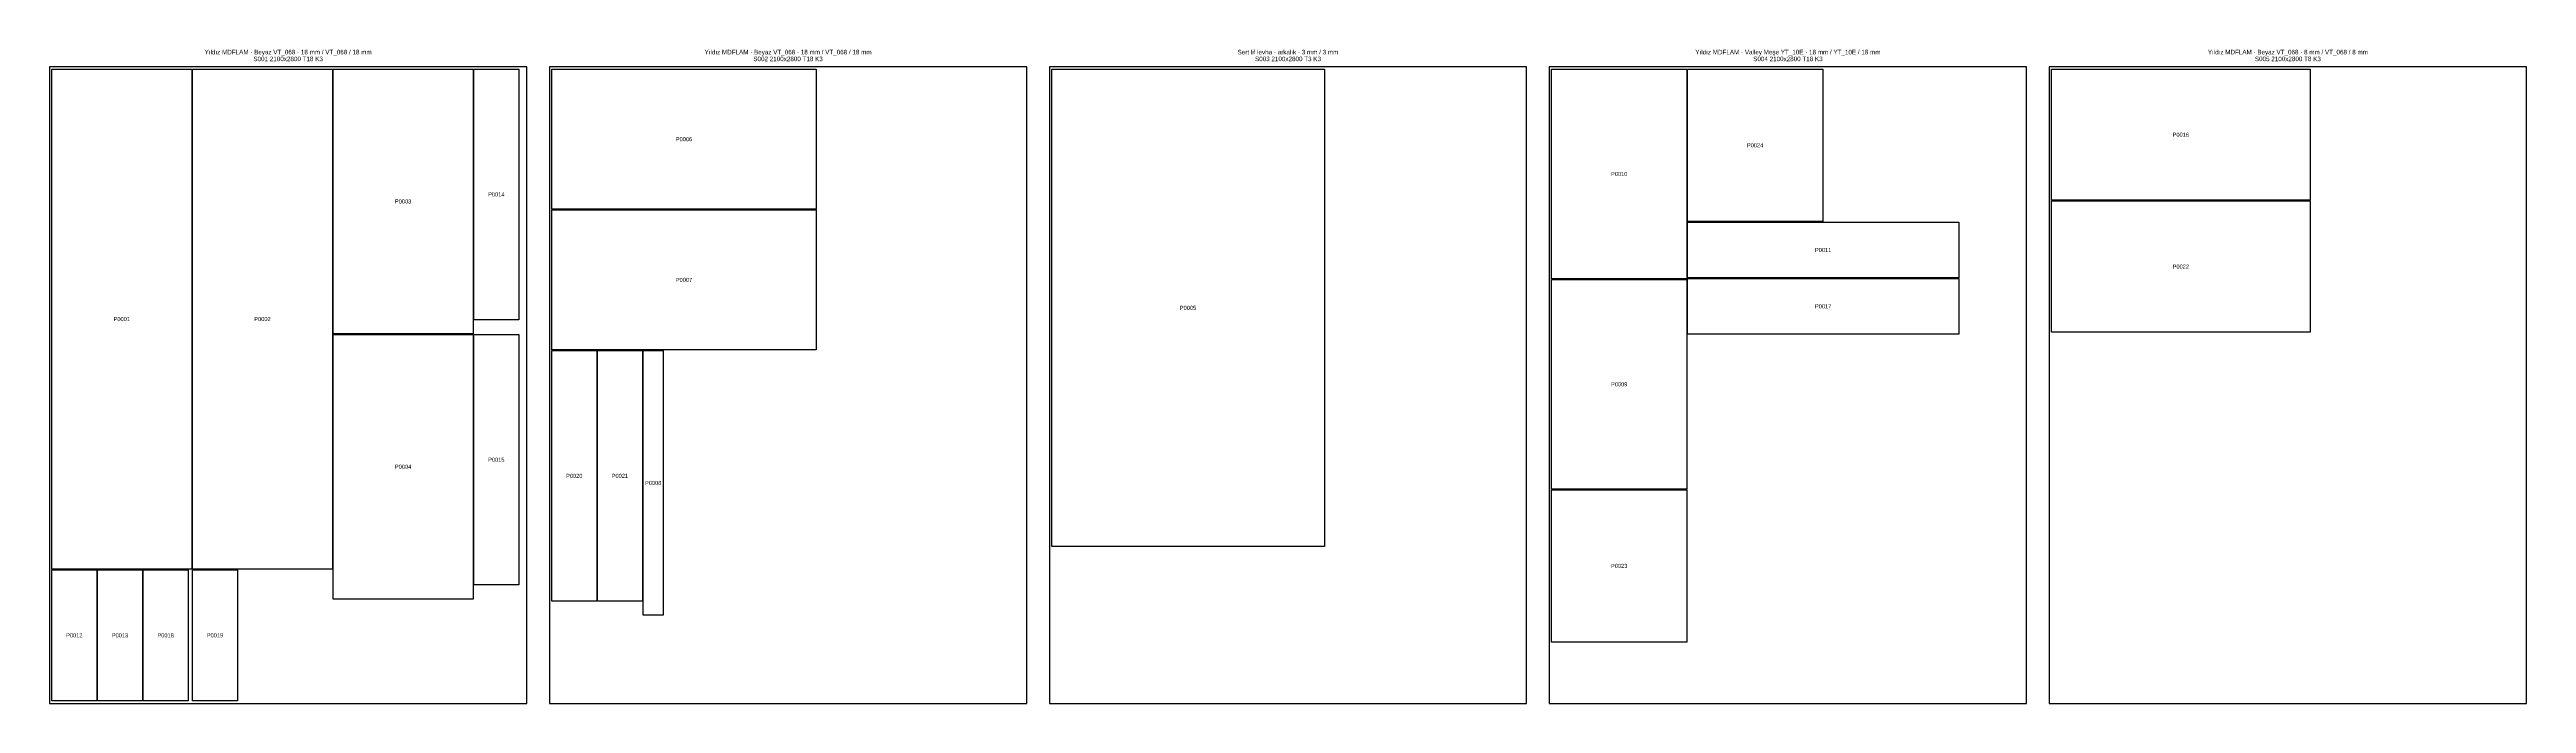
# Model space of a CAD drawing. Header units: millimetres. Extents: x 0 to 10900, y 0 to 2876.
import ezdxf
from ezdxf.enums import TextEntityAlignment as Align

# ---------------------------------------------------------------- set-up
doc = ezdxf.new("R2010")
doc.units = ezdxf.units.MM
for name, color, linetype in [('S001_LABELS', 2, 'CONTINUOUS'), ('S001_PART_P0001', 7, 'CONTINUOUS'), ('S001_PART_P0002', 7, 'CONTINUOUS'), ('S001_PART_P0003', 7, 'CONTINUOUS'), ('S001_PART_P0004', 7, 'CONTINUOUS'), ('S001_PART_P0012', 7, 'CONTINUOUS'), ('S001_PART_P0013', 7, 'CONTINUOUS'), ('S001_PART_P0014', 7, 'CONTINUOUS'), ('S001_PART_P0015', 7, 'CONTINUOUS'), ('S001_PART_P0018', 7, 'CONTINUOUS'), ('S001_PART_P0019', 7, 'CONTINUOUS'), ('S001_STOCK', 8, 'CONTINUOUS'), ('S002_LABELS', 2, 'CONTINUOUS'), ('S002_PART_P0006', 7, 'CONTINUOUS'), ('S002_PART_P0007', 7, 'CONTINUOUS'), ('S002_PART_P0008', 7, 'CONTINUOUS'), ('S002_PART_P0020', 7, 'CONTINUOUS'), ('S002_PART_P0021', 7, 'CONTINUOUS'), ('S002_STOCK', 8, 'CONTINUOUS'), ('S003_LABELS', 2, 'CONTINUOUS'), ('S003_PART_P0005', 7, 'CONTINUOUS'), ('S003_STOCK', 8, 'CONTINUOUS'), ('S004_LABELS', 2, 'CONTINUOUS'), ('S004_PART_P0009', 7, 'CONTINUOUS'), ('S004_PART_P0010', 7, 'CONTINUOUS'), ('S004_PART_P0011', 7, 'CONTINUOUS'), ('S004_PART_P0017', 7, 'CONTINUOUS'), ('S004_PART_P0023', 7, 'CONTINUOUS'), ('S004_PART_P0024', 7, 'CONTINUOUS'), ('S004_STOCK', 8, 'CONTINUOUS'), ('S005_LABELS', 2, 'CONTINUOUS'), ('S005_PART_P0016', 7, 'CONTINUOUS'), ('S005_PART_P0022', 7, 'CONTINUOUS'), ('S005_STOCK', 8, 'CONTINUOUS')]:
    doc.layers.add(name, color=color, linetype=linetype)

msp = doc.modelspace()

# ---------------------------------------------------------------- linework, layer by layer
at = {"layer": 'S001_PART_P0001'}
msp.add_lwpolyline([(10, 2790), (626, 2790), (626, 591), (10, 591)], close=True, dxfattribs=at)
at = {"layer": 'S001_PART_P0002'}
msp.add_lwpolyline([(629, 2790), (1245, 2790), (1245, 591), (629, 591)], close=True, dxfattribs=at)
at = {"layer": 'S001_PART_P0003'}
msp.add_lwpolyline([(1248, 2790), (1864, 2790), (1864, 1626), (1248, 1626)], close=True, dxfattribs=at)
at = {"layer": 'S001_PART_P0004'}
msp.add_lwpolyline([(1248, 1623), (1864, 1623), (1864, 459), (1248, 459)], close=True, dxfattribs=at)
at = {"layer": 'S001_PART_P0012'}
msp.add_lwpolyline([(10, 588), (208, 588), (208, 11), (10, 11)], close=True, dxfattribs=at)
at = {"layer": 'S001_PART_P0013'}
msp.add_lwpolyline([(211, 588), (409, 588), (409, 11), (211, 11)], close=True, dxfattribs=at)
at = {"layer": 'S001_PART_P0014'}
msp.add_lwpolyline([(1867, 2790), (2065, 2790), (2065, 1688), (1867, 1688)], close=True, dxfattribs=at)
at = {"layer": 'S001_PART_P0015'}
msp.add_lwpolyline([(1867, 1623), (2065, 1623), (2065, 521), (1867, 521)], close=True, dxfattribs=at)
at = {"layer": 'S001_PART_P0018'}
msp.add_lwpolyline([(412, 588), (610, 588), (610, 11), (412, 11)], close=True, dxfattribs=at)
at = {"layer": 'S001_PART_P0019'}
msp.add_lwpolyline([(629, 588), (827, 588), (827, 11), (629, 11)], close=True, dxfattribs=at)
at = {"layer": 'S001_STOCK'}
msp.add_lwpolyline([(0, 0), (2100, 0), (2100, 2800), (0, 2800)], close=True, dxfattribs=at)
at = {"layer": 'S002_PART_P0006'}
msp.add_lwpolyline([(2210, 2790), (3374, 2790), (3374, 2174), (2210, 2174)], close=True, dxfattribs=at)
at = {"layer": 'S002_PART_P0007'}
msp.add_lwpolyline([(2210, 2171), (3374, 2171), (3374, 1555), (2210, 1555)], close=True, dxfattribs=at)
at = {"layer": 'S002_PART_P0008'}
msp.add_lwpolyline([(2612, 1552), (2701, 1552), (2701, 388), (2612, 388)], close=True, dxfattribs=at)
at = {"layer": 'S002_PART_P0020'}
msp.add_lwpolyline([(2210, 1552), (2408, 1552), (2408, 450), (2210, 450)], close=True, dxfattribs=at)
at = {"layer": 'S002_PART_P0021'}
msp.add_lwpolyline([(2411, 1552), (2609, 1552), (2609, 450), (2411, 450)], close=True, dxfattribs=at)
at = {"layer": 'S002_STOCK'}
msp.add_lwpolyline([(2200, 0), (4300, 0), (4300, 2800), (2200, 2800)], close=True, dxfattribs=at)
at = {"layer": 'S003_PART_P0005'}
msp.add_lwpolyline([(4410, 2790), (5610, 2790), (5610, 690), (4410, 690)], close=True, dxfattribs=at)
at = {"layer": 'S003_STOCK'}
msp.add_lwpolyline([(4400, 0), (6500, 0), (6500, 2800), (4400, 2800)], close=True, dxfattribs=at)
at = {"layer": 'S004_PART_P0009'}
msp.add_lwpolyline([(6610, 1865), (7205, 1865), (7205, 943), (6610, 943)], close=True, dxfattribs=at)
at = {"layer": 'S004_PART_P0010'}
msp.add_lwpolyline([(6610, 2790), (7205, 2790), (7205, 1868), (6610, 1868)], close=True, dxfattribs=at)
at = {"layer": 'S004_PART_P0011'}
msp.add_lwpolyline([(7208, 2117), (8402, 2117), (8402, 1872), (7208, 1872)], close=True, dxfattribs=at)
at = {"layer": 'S004_PART_P0017'}
msp.add_lwpolyline([(7208, 1869), (8402, 1869), (8402, 1624), (7208, 1624)], close=True, dxfattribs=at)
at = {"layer": 'S004_PART_P0023'}
msp.add_lwpolyline([(6610, 940), (7205, 940), (7205, 270), (6610, 270)], close=True, dxfattribs=at)
at = {"layer": 'S004_PART_P0024'}
msp.add_lwpolyline([(7208, 2790), (7803, 2790), (7803, 2120), (7208, 2120)], close=True, dxfattribs=at)
at = {"layer": 'S004_STOCK'}
msp.add_lwpolyline([(6600, 0), (8700, 0), (8700, 2800), (6600, 2800)], close=True, dxfattribs=at)
at = {"layer": 'S005_PART_P0016'}
msp.add_lwpolyline([(8810, 2790), (9948, 2790), (9948, 2213), (8810, 2213)], close=True, dxfattribs=at)
at = {"layer": 'S005_PART_P0022'}
msp.add_lwpolyline([(8810, 2210), (9948, 2210), (9948, 1633), (8810, 1633)], close=True, dxfattribs=at)
at = {"layer": 'S005_STOCK'}
msp.add_lwpolyline([(8800, 0), (10900, 0), (10900, 2800), (8800, 2800)], close=True, dxfattribs=at)

# ---------------------------------------------------------------- texts
at = {"layer": 'S001_LABELS'}
for s, height, p in [('Yıldız MDFLAM · Beyaz VT_068 · 18 mm / VT_068 / 18 mm', 20, (1050, 2865)), ('S001 2100x2800 T18 K3', 20, (1050, 2835)), ('P0003', 18, (1556, 2208)), ('P0014', 18, (1966, 2239)), ('P0001', 18, (318, 1690.5)), ('P0002', 18, (937, 1690.5)), ('P0004', 18, (1556, 1041)), ('P0015', 18, (1966, 1072)), ('P0012', 18, (109, 299.5)), ('P0013', 18, (310, 299.5)), ('P0018', 18, (511, 299.5)), ('P0019', 18, (728, 299.5))]:
    msp.add_text(s, height=height, dxfattribs=at).set_placement(p, align=Align.MIDDLE_CENTER)
at = {"layer": 'S002_LABELS'}
for s, height, p in [('Yıldız MDFLAM · Beyaz VT_068 · 18 mm / VT_068 / 18 mm', 20, (3250, 2865)), ('S002 2100x2800 T18 K3', 20, (3250, 2835)), ('P0006', 18, (2792, 2482)), ('P0007', 18, (2792, 1863)), ('P0020', 18, (2309, 1001)), ('P0021', 18, (2510, 1001)), ('P0008', 18, (2656.5, 970))]:
    msp.add_text(s, height=height, dxfattribs=at).set_placement(p, align=Align.MIDDLE_CENTER)
at = {"layer": 'S003_LABELS'}
for s, height, p in [('Sert lif levha · arkalık · 3 mm / 3 mm', 20, (5450, 2865)), ('S003 2100x2800 T3 K3', 20, (5450, 2835)), ('P0005', 18, (5010, 1740))]:
    msp.add_text(s, height=height, dxfattribs=at).set_placement(p, align=Align.MIDDLE_CENTER)
at = {"layer": 'S004_LABELS'}
for s, height, p in [('Yıldız MDFLAM · Valley Meşe YT_10E · 18 mm / YT_10E / 18 mm', 20, (7650, 2865)), ('S004 2100x2800 T18 K3', 20, (7650, 2835)), ('P0024', 18, (7505.5, 2455)), ('P0010', 18, (6907.5, 2329)), ('P0011', 18, (7805, 1994.5)), ('P0017', 18, (7805, 1746.5)), ('P0009', 18, (6907.5, 1404)), ('P0023', 18, (6907.5, 605))]:
    msp.add_text(s, height=height, dxfattribs=at).set_placement(p, align=Align.MIDDLE_CENTER)
at = {"layer": 'S005_LABELS'}
for s, height, p in [('Yıldız MDFLAM · Beyaz VT_068 · 8 mm / VT_068 / 8 mm', 20, (9850, 2865)), ('S005 2100x2800 T8 K3', 20, (9850, 2835)), ('P0016', 18, (9379, 2501.5)), ('P0022', 18, (9379, 1921.5))]:
    msp.add_text(s, height=height, dxfattribs=at).set_placement(p, align=Align.MIDDLE_CENTER)

doc.saveas('drawing.dxf')
